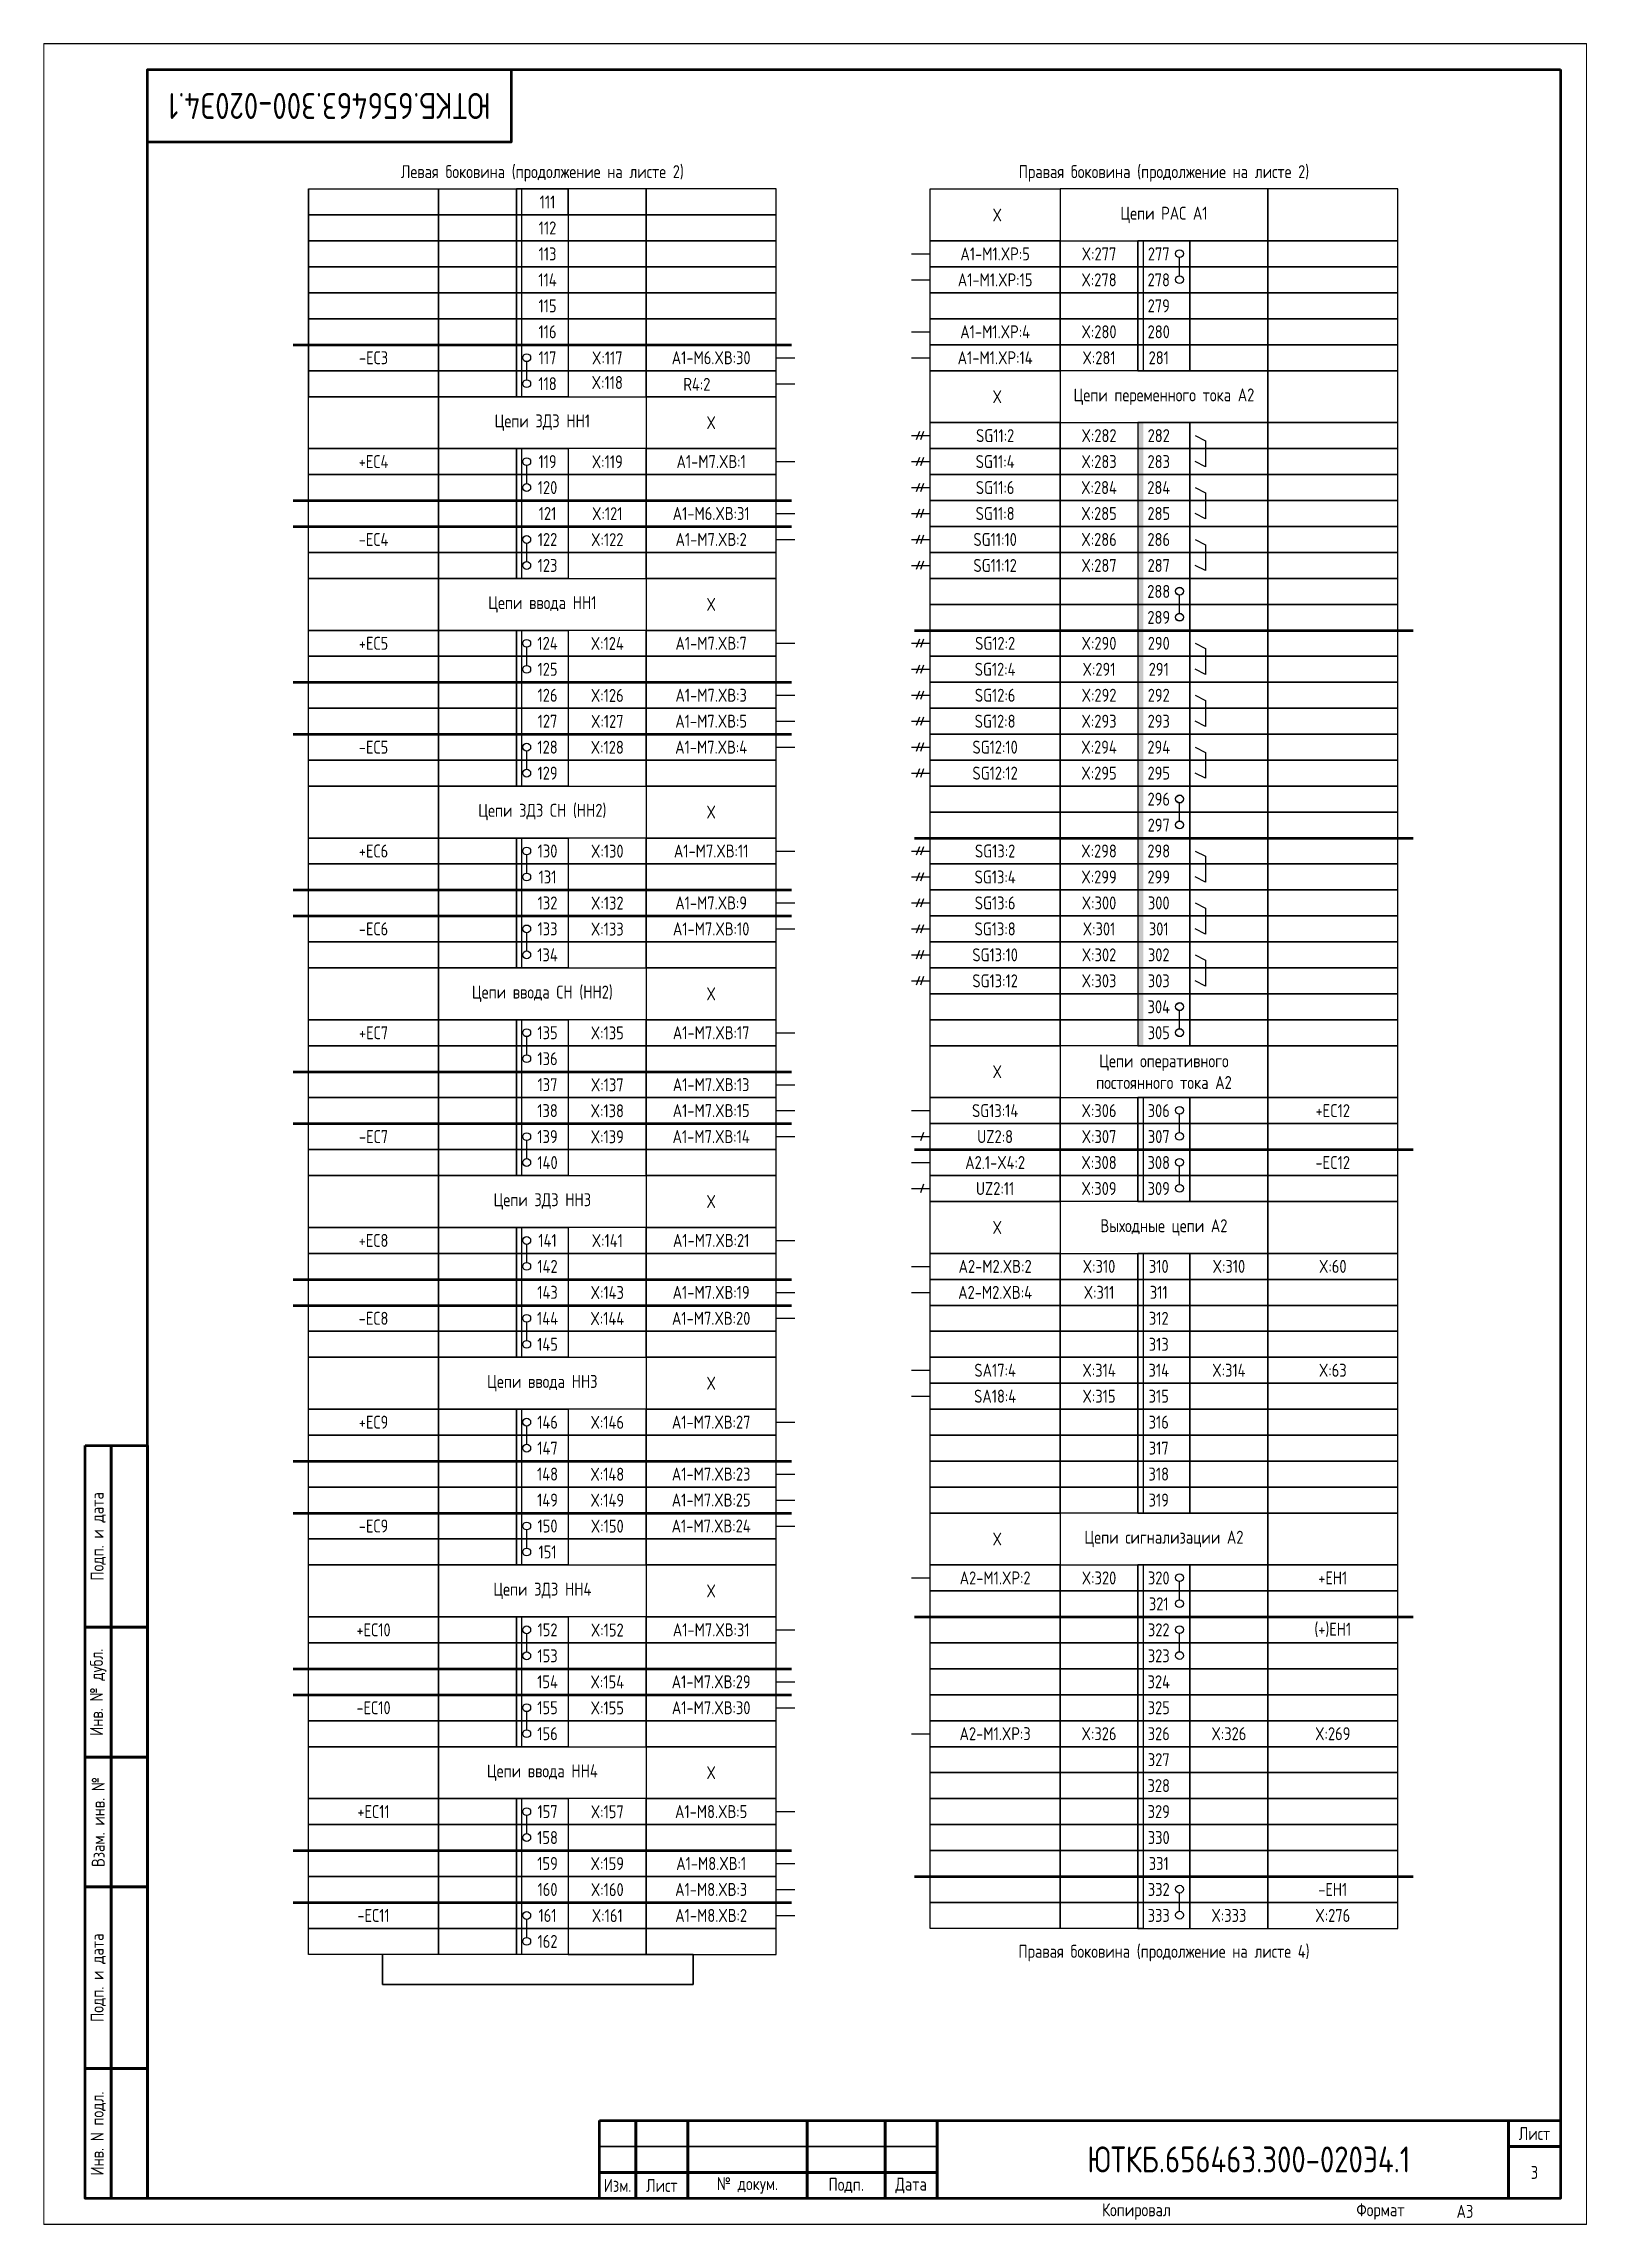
# Paper-space layout 'Э4.1_3' of a CAD drawing. Header units: millimetres, sheet in inches. Extents: x 323.4 to 340.1, y 96.7 to 120.3.
# The model-space entities are those that its viewports show. They can reach past a viewport. Long polylines and large blocks are cut down to what shows.
import ezdxf

# ---------------------------------------------------------------- set-up
doc = ezdxf.new("R2010")
doc.units = ezdxf.units.MM
doc.styles.add('Gost_type_A', font='GOST_A.TTF')

psp = doc.layouts.new('Э4.1_3')

msp = doc.modelspace()

# ---------------------------------------------------------------- texts
at = {"insert": (5269, 408), "char_height": 5, "width": 70, "attachment_point": 5, "rotation": 180, "style": 'Gost_type_A'}
msp.add_mtext('ЮТКБ.656463.300-020Э4.1', dxfattribs=at)
at = {"style": 'Gost_type_A'}
for s, insert, char_height, width, attachment_point in [('Левая боковина (продолжение на листе 2)', (5310, 395), 2.5, 90, 5), ('Правая боковина (продолжение на листе 2)', (5429.67, 395), 2.5, 90, 5), ('X', (5397.58, 387), 2.5, 25, 5), ('Цепи РАС А1', (5429.67, 387), 2.5, 40, 5), ('A1-М1.XP:5', (5397.17, 379.5), 2.5, 25, 5), ('A1-М1.XP:15', (5397.17, 374.5), 2.5, 25, 5), ('A1-М1.XP:4', (5397.17, 364.5), 2.5, 25, 5), ('-ЕС3', (5277.5, 359.5), 2.5, 25, 5), ('A1-М6.XВ:30', (5342.5, 359.5), 2.5, 25, 5), ('A1-М1.XP:14', (5397.17, 359.5), 2.5, 25, 5), ('R4:2', (5339.75, 354.38), 2.5, 25, 5), ('X', (5397.58, 352), 2.5, 25, 5), ('Цепи переменного тока А2', (5429.67, 352), 2.5, 40, 5), ('Цепи ЗДЗ НН1', (5310, 347), 2.5, 40, 5), ('X', (5342.5, 347), 2.5, 25, 5), ('SG11:2', (5397.17, 344.5), 2.5, 25, 5), ('+ЕС4', (5277.5, 339.5), 2.5, 25, 5), ('A1-М7.XВ:1', (5342.5, 339.5), 2.5, 25, 5), ('SG11:4', (5397.17, 339.5), 2.5, 25, 5), ('SG11:6', (5397.17, 334.5), 2.5, 25, 5), ('A1-М6.XВ:31', (5342.5, 329.5), 2.5, 25, 5), ('SG11:8', (5397.17, 329.5), 2.5, 25, 5), ('-ЕС4', (5277.5, 324.5), 2.5, 25, 5), ('A1-М7.XВ:2', (5342.5, 324.5), 2.5, 25, 5), ('SG11:10', (5397.17, 324.5), 2.5, 25, 5), ('SG11:12', (5397.17, 319.5), 2.5, 25, 5), ('Цепи ввода НН1', (5310, 312), 2.5, 40, 5), ('X', (5342.5, 312), 2.5, 25, 5), ('+ЕС5', (5277.5, 304.5), 2.5, 25, 5), ('A1-М7.XВ:7', (5342.5, 304.5), 2.5, 25, 5), ('SG12:2', (5397.17, 304.5), 2.5, 25, 5), ('SG12:4', (5397.17, 299.5), 2.5, 25, 5), ('A1-М7.XВ:3', (5342.5, 294.5), 2.5, 25, 5), ('SG12:6', (5397.17, 294.5), 2.5, 25, 5), ('A1-М7.XВ:5', (5342.5, 289.5), 2.5, 25, 5), ('SG12:8', (5397.17, 289.5), 2.5, 25, 5), ('-ЕС5', (5277.5, 284.5), 2.5, 25, 5), ('A1-М7.XВ:4', (5342.5, 284.5), 2.5, 25, 5), ('SG12:10', (5397.17, 284.5), 2.5, 25, 5), ('SG12:12', (5397.17, 279.5), 2.5, 25, 5), ('Цепи ЗДЗ СН (НН2)', (5310, 272), 2.5, 40, 5), ('X', (5342.5, 272), 2.5, 25, 5), ('+ЕС6', (5277.5, 264.5), 2.5, 25, 5), ('A1-М7.XВ:11', (5342.5, 264.5), 2.5, 25, 5), ('SG13:2', (5397.17, 264.5), 2.5, 25, 5), ('SG13:4', (5397.17, 259.5), 2.5, 25, 5), ('A1-М7.XВ:9', (5342.5, 254.5), 2.5, 25, 5), ('SG13:6', (5397.17, 254.5), 2.5, 25, 5), ('-ЕС6', (5277.5, 249.5), 2.5, 25, 5), ('A1-М7.XВ:10', (5342.5, 249.5), 2.5, 25, 5), ('SG13:8', (5397.17, 249.5), 2.5, 25, 5), ('SG13:10', (5397.17, 244.5), 2.5, 25, 5), ('SG13:12', (5397.17, 239.5), 2.5, 25, 5), ('Цепи ввода СН (НН2)', (5310, 237), 2.5, 40, 5), ('X', (5342.5, 237), 2.5, 25, 5), ('+ЕС7', (5277.5, 229.5), 2.5, 25, 5), ('A1-М7.XВ:17', (5342.5, 229.5), 2.5, 25, 5), ('X', (5397.58, 222), 2.5, 25, 5), ('Цепи оперативного постоянного тока А2', (5429.67, 222), 2.5, 40, 5), ('A1-М7.XВ:13', (5342.5, 219.5), 2.5, 25, 5), ('A1-М7.XВ:15', (5342.5, 214.5), 2.5, 25, 5), ('SG13:14', (5397.17, 214.5), 2.5, 25, 5), ('\\pxqc;+EC12', (5462.17, 214.5), 2.5, 25, 5), ('-ЕС7', (5277.5, 209.5), 2.5, 25, 5), ('A1-М7.XВ:14', (5342.5, 209.5), 2.5, 25, 5), ('UZ2:8', (5397.17, 209.5), 2.5, 25, 5), ('A2.1-X4:2', (5397.17, 204.5), 2.5, 25, 5), ('\\pxqc;-EC12', (5462.17, 204.5), 2.5, 25, 5), ('Цепи ЗДЗ НН3', (5310, 197), 2.5, 40, 5), ('X', (5342.5, 197), 2.5, 25, 5), ('UZ2:11', (5397.17, 199.5), 2.5, 25, 5), ('X', (5397.58, 192), 2.5, 25, 5), ('Выходные цепи А2', (5429.67, 192), 2.5, 40, 5), ('+ЕС8', (5277.5, 189.5), 2.5, 25, 5), ('A1-М7.XВ:21', (5342.5, 189.5), 2.5, 25, 5), ('A2-М2.XB:2', (5397.17, 184.5), 2.5, 25, 5), ('X:60', (5462.17, 184.5), 2.5, 25, 5), ('A1-М7.XВ:19', (5342.5, 179.5), 2.5, 25, 5), ('A2-М2.XB:4', (5397.17, 179.5), 2.5, 25, 5), ('-ЕС8', (5277.5, 174.5), 2.5, 25, 5), ('A1-М7.XВ:20', (5342.5, 174.5), 2.5, 25, 5), ('SA17:4', (5397.17, 164.5), 2.5, 25, 5), ('X:63', (5462.17, 164.5), 2.5, 25, 5), ('Цепи ввода НН3', (5310, 162), 2.5, 40, 5), ('X', (5342.5, 162), 2.5, 25, 5), ('SA18:4', (5397.17, 159.5), 2.5, 25, 5), ('+ЕС9', (5277.5, 154.5), 2.5, 25, 5), ('A1-М7.XВ:27', (5342.5, 154.5), 2.5, 25, 5), ('A1-М7.XВ:23', (5342.5, 144.5), 2.5, 25, 5), ('A1-М7.XВ:25', (5342.5, 139.5), 2.5, 25, 5), ('-ЕС9', (5277.5, 134.5), 2.5, 25, 5), ('A1-М7.XВ:24', (5342.5, 134.5), 2.5, 25, 5), ('X', (5397.58, 132), 2.5, 25, 5), ('Цепи сигнализации А2', (5429.67, 132), 2.5, 40, 5), ('Цепи ЗДЗ НН4', (5310, 122), 2.5, 40, 5), ('X', (5342.5, 122), 2.5, 25, 5), ('A2-М1.XР:2', (5397.17, 124.5), 2.5, 25, 5), ('\\pxqc;+EH1', (5462.17, 124.5), 2.5, 25, 5), ('+ЕС10', (5277.5, 114.5), 2.5, 25, 5), ('A1-М7.XВ:31', (5342.5, 114.5), 2.5, 25, 5), ('\\pxqc;(+)EH1', (5462.17, 114.5), 2.5, 25, 5), ('A1-М7.XВ:29', (5342.5, 104.5), 2.5, 25, 5), ('-ЕС10', (5277.5, 99.5), 2.5, 25, 5), ('A1-М7.XВ:30', (5342.5, 99.5), 2.5, 25, 5), ('A2-М1.XР:3', (5397.17, 94.5), 2.5, 25, 5), ('X:269', (5462.17, 94.5), 2.5, 25, 5), ('Цепи ввода НН4', (5310, 87), 2.5, 40, 5), ('X', (5342.5, 87), 2.5, 25, 5), ('+ЕС11', (5277.5, 79.5), 2.5, 25, 5), ('A1-М8.XВ:5', (5342.5, 79.5), 2.5, 25, 5), ('A1-М8.XВ:1', (5342.5, 69.5), 2.5, 25, 5), ('A1-М8.XВ:3', (5342.5, 64.5), 2.5, 25, 5), ('\\pxqc;-EH1', (5462.17, 64.5), 2.5, 25, 5), ('-ЕС11', (5277.5, 59.5), 2.5, 25, 5), ('A1-М8.XВ:2', (5342.5, 59.5), 2.5, 25, 5), ('X:276', (5462.17, 59.5), 2.5, 25, 5), ('\\pxt31;Правая боковина (продолжение на листе 4)', (5429.67, 52.25), 2.5, 90, 5), ('ЮТКБ.656463.300-020Э4.1', (5446, 12.5), 5, 120, 5), ('3', (5501, 10), 2.5, 10, 5), ('A3', (5486, 2.5), 2.5, 20, 4), ('A3', (5486, 2.5), 2.5, 20, 4)]:
    msp.add_mtext(s, dxfattribs=dict(at, insert=insert, char_height=char_height, width=width, attachment_point=attachment_point))
at = {"ltscale": 10, "char_height": 2.5, "attachment_point": 5, "style": 'Gost_type_A'}
for s, insert, width in [('111', (5311, 389.5), 8), ('112', (5311, 384.5), 8), ('113', (5311, 379.5), 8), ('X:277', (5417.17, 379.5), 15), ('277', (5428.67, 379.5), 8), ('114', (5311, 374.5), 8), ('X:278', (5417.17, 374.5), 15), ('278', (5428.67, 374.5), 8), ('115', (5311, 369.5), 8), ('279', (5428.67, 369.5), 8), ('116', (5311, 364.5), 8), ('X:280', (5417.17, 364.5), 15), ('280', (5428.67, 364.5), 8), ('117', (5311, 359.5), 8), ('X:117', (5322.5, 359.47), 15), ('X:281', (5417.17, 359.5), 15), ('281', (5428.67, 359.5), 8), ('118', (5311, 354.5), 8), ('X:118', (5322.5, 354.73), 15), ('X:282', (5417.17, 344.5), 15), ('282', (5428.67, 344.5), 8), ('119', (5311, 339.5), 8), ('X:119', (5322.5, 339.47), 15), ('X:283', (5417.17, 339.5), 15), ('283', (5428.67, 339.5), 8), ('120', (5311, 334.5), 8), ('X:284', (5417.17, 334.5), 15), ('284', (5428.67, 334.5), 8), ('121', (5311, 329.5), 8), ('X:121', (5322.5, 329.47), 15), ('X:285', (5417.17, 329.5), 15), ('285', (5428.67, 329.5), 8), ('122', (5311, 324.5), 8), ('X:122', (5322.5, 324.47), 15), ('X:286', (5417.17, 324.5), 15), ('286', (5428.67, 324.5), 8), ('123', (5311, 319.5), 8), ('X:287', (5417.17, 319.5), 15), ('287', (5428.67, 319.5), 8), ('288', (5428.67, 314.5), 8), ('289', (5428.67, 309.5), 8), ('124', (5311, 304.5), 8), ('X:124', (5322.5, 304.47), 15), ('X:290', (5417.17, 304.5), 15), ('290', (5428.67, 304.5), 8), ('125', (5311, 299.5), 8), ('X:291', (5417.17, 299.5), 15), ('291', (5428.67, 299.5), 8), ('126', (5311, 294.5), 8), ('X:126', (5322.5, 294.47), 15), ('X:292', (5417.17, 294.5), 15), ('292', (5428.67, 294.5), 8), ('127', (5311, 289.5), 8), ('X:127', (5322.5, 289.47), 15), ('X:293', (5417.17, 289.5), 15), ('293', (5428.67, 289.5), 8), ('128', (5311, 284.5), 8), ('X:128', (5322.5, 284.47), 15), ('X:294', (5417.17, 284.5), 15), ('294', (5428.67, 284.5), 8), ('129', (5311, 279.5), 8), ('X:295', (5417.17, 279.5), 15), ('295', (5428.67, 279.5), 8), ('296', (5428.67, 274.5), 8), ('297', (5428.67, 269.5), 8), ('130', (5311, 264.5), 8), ('X:130', (5322.5, 264.47), 15), ('X:298', (5417.17, 264.5), 15), ('298', (5428.67, 264.5), 8), ('131', (5311, 259.5), 8), ('X:299', (5417.17, 259.5), 15), ('299', (5428.67, 259.5), 8), ('132', (5311, 254.5), 8), ('X:132', (5322.5, 254.47), 15), ('X:300', (5417.17, 254.5), 15), ('300', (5428.67, 254.5), 8), ('133', (5311, 249.5), 8), ('X:133', (5322.5, 249.47), 15), ('X:301', (5417.17, 249.5), 15), ('301', (5428.67, 249.5), 8), ('134', (5311, 244.5), 8), ('X:302', (5417.17, 244.5), 15), ('302', (5428.67, 244.5), 8), ('X:303', (5417.17, 239.5), 15), ('303', (5428.67, 239.5), 8), ('304', (5428.67, 234.5), 8), ('135', (5311, 229.5), 8), ('X:135', (5322.5, 229.47), 15), ('305', (5428.67, 229.5), 8), ('136', (5311, 224.5), 8), ('137', (5311, 219.5), 8), ('X:137', (5322.5, 219.47), 15), ('138', (5311, 214.5), 8), ('X:138', (5322.5, 214.47), 15), ('X:306', (5417.17, 214.5), 15), ('306', (5428.67, 214.5), 8), ('139', (5311, 209.5), 8), ('X:139', (5322.5, 209.47), 15), ('X:307', (5417.17, 209.5), 15), ('307', (5428.67, 209.5), 8), ('140', (5311, 204.5), 8), ('X:308', (5417.17, 204.5), 15), ('308', (5428.67, 204.5), 8), ('X:309', (5417.17, 199.5), 15), ('309', (5428.67, 199.5), 8), ('141', (5311, 189.5), 8), ('X:141', (5322.5, 189.47), 15), ('142', (5311, 184.5), 8), ('X:310', (5417.17, 184.5), 15), ('310', (5428.67, 184.5), 8), ('X:310', (5442.17, 184.5), 15), ('143', (5311, 179.5), 8), ('X:143', (5322.5, 179.47), 15), ('X:311', (5417.17, 179.5), 15), ('311', (5428.67, 179.5), 8), ('144', (5311, 174.5), 8), ('X:144', (5322.5, 174.47), 15), ('312', (5428.67, 174.5), 8), ('145', (5311, 169.5), 8), ('313', (5428.67, 169.5), 8), ('X:314', (5417.17, 164.5), 15), ('314', (5428.67, 164.5), 8), ('X:314', (5442.17, 164.5), 15), ('X:315', (5417.17, 159.5), 15), ('315', (5428.67, 159.5), 8), ('146', (5311, 154.5), 8), ('X:146', (5322.5, 154.47), 15), ('316', (5428.67, 154.5), 8), ('147', (5311, 149.5), 8), ('317', (5428.67, 149.5), 8), ('148', (5311, 144.5), 8), ('X:148', (5322.5, 144.47), 15), ('318', (5428.67, 144.5), 8), ('149', (5311, 139.5), 8), ('X:149', (5322.5, 139.47), 15), ('319', (5428.67, 139.5), 8), ('150', (5311, 134.5), 8), ('X:150', (5322.5, 134.47), 15), ('151', (5311, 129.5), 8), ('X:320', (5417.17, 124.5), 15), ('320', (5428.67, 124.5), 8), ('321', (5428.67, 119.5), 8), ('152', (5311, 114.5), 8), ('X:152', (5322.5, 114.47), 15), ('322', (5428.67, 114.5), 8), ('153', (5311, 109.5), 8), ('323', (5428.67, 109.5), 8), ('154', (5311, 104.5), 8), ('X:154', (5322.5, 104.47), 15), ('324', (5428.67, 104.5), 8), ('155', (5311, 99.5), 8), ('X:155', (5322.5, 99.47), 15), ('325', (5428.67, 99.5), 8), ('156', (5311, 94.5), 8), ('X:326', (5417.17, 94.5), 15), ('326', (5428.67, 94.5), 8), ('X:326', (5442.17, 94.5), 15), ('327', (5428.67, 89.5), 8), ('328', (5428.67, 84.5), 8), ('157', (5311, 79.5), 8), ('X:157', (5322.5, 79.47), 15), ('329', (5428.67, 79.5), 8), ('158', (5311, 74.5), 8), ('330', (5428.67, 74.5), 8), ('159', (5311, 69.5), 8), ('X:159', (5322.5, 69.47), 15), ('331', (5428.67, 69.5), 8), ('160', (5311, 64.5), 8), ('X:160', (5322.5, 64.47), 15), ('332', (5428.67, 64.5), 8), ('161', (5311, 59.5), 8), ('X:161', (5322.5, 59.47), 15), ('333', (5428.67, 59.5), 8), ('X:333', (5442.17, 59.5), 15), ('162', (5311, 54.5), 8)]:
    msp.add_mtext(s, dxfattribs=dict(at, insert=insert, width=width))

# ---------------------------------------------------------------- blocks, each defined once
blk = doc.blocks.new('Штамп левый нижний')
at = {"lineweight": 50}
for points in [[(-12, 145), (-7, 145), (-7, 110), (-12, 110)], [(-7, 145), (0, 145), (0, 110), (-7, 110)], [(-12, 110), (-7, 110), (-7, 85), (-12, 85)], [(-7, 110), (0, 110), (0, 85), (-7, 85)], [(-12, 85), (-7, 85), (-7, 60), (-12, 60)], [(-7, 85), (0, 85), (0, 60), (-7, 60)], [(-12, 60), (-7, 60), (-7, 25), (-12, 25)], [(-7, 60), (0, 60), (0, 25), (-7, 25)], [(-12, 25), (-7, 25), (-7, 0), (-12, 0)], [(-7, 25), (0, 25), (0, 0), (-7, 0)]]:
    blk.add_lwpolyline(points, close=True, dxfattribs=at)
at = {"char_height": 2.5, "attachment_point": 5, "rotation": 90, "style": 'Gost_type_A'}
for s, insert, width in [('Подп. и дата', (-9.5, 127.5), 35), ('Инв. № дубл.', (-9.5, 97.5), 25), ('Взам. инв. №', (-9.5, 72.5), 25), ('Подп. и дата', (-9.5, 42.5), 35), ('Инв. N подл.', (-9.5, 12.5), 25)]:
    blk.add_mtext(s, dxfattribs=dict(at, insert=insert, width=width))
blk = doc.blocks.new('Штамп угловой верхний')
at = {"lineweight": 50}
blk.add_lwpolyline([(0, 0), (70, 0), (70, -14), (0, -14)], close=True, dxfattribs=at)
blk = doc.blocks.new('Штамп малый нижний')
at = {"lineweight": 50}
for points in [[(-185, 15), (-178, 15), (-178, 5), (-185, 5)], [(-178, 15), (-168, 15), (-168, 5), (-178, 5)], [(-168, 15), (-145, 15), (-145, 5), (-168, 5)], [(-145, 15), (-130, 15), (-130, 5), (-145, 5)], [(-130, 15), (-120, 15), (-120, 5), (-130, 5)], [(-120, 15), (-10, 15), (-10, 0), (-120, 0)], [(-10, 15), (0, 15), (0, 10), (-10, 10)], [(-10, 10), (0, 10), (0, 0), (-10, 0)], [(-185, 5), (-178, 5), (-178, 0), (-185, 0)], [(-178, 5), (-168, 5), (-168, 0), (-178, 0)], [(-168, 5), (-145, 5), (-145, 0), (-168, 0)], [(-145, 5), (-130, 5), (-130, 0), (-145, 0)], [(-130, 5), (-120, 5), (-120, 0), (-130, 0)]]:
    blk.add_lwpolyline(points, close=True, dxfattribs=at)
for points in [[(-185, 15), (-178, 15), (-178, 10), (-185, 10)], [(-178, 15), (-168, 15), (-168, 10), (-178, 10)], [(-168, 15), (-145, 15), (-145, 10), (-168, 10)], [(-145, 15), (-130, 15), (-130, 10), (-145, 10)], [(-130, 15), (-120, 15), (-120, 10), (-130, 10)], [(-185, 10), (-178, 10), (-178, 5), (-185, 5)], [(-178, 10), (-168, 10), (-168, 5), (-178, 5)], [(-168, 10), (-145, 10), (-145, 5), (-168, 5)], [(-145, 10), (-130, 10), (-130, 5), (-145, 5)], [(-130, 10), (-120, 10), (-120, 5), (-130, 5)]]:
    blk.add_lwpolyline(points, close=True)
at = {"char_height": 2.5, "style": 'Gost_type_A'}
for s, insert, width, attachment_point in [('Лист', (-5, 12.5), 10, 5), ('Изм.', (-181.5, 2.5), 7, 5), ('Лист', (-173, 2.5), 10, 5), ('№ докум.', (-156.5, 2.5), 23, 5), ('Подп.', (-137.5, 2.5), 15, 5), ('Дата', (-125, 2.5), 10, 5), ('Копировал', (-75, -2.53), 13.1202, 6), ('Формат', (-30, -2.53), 13.1202, 6)]:
    blk.add_mtext(s, dxfattribs=dict(at, insert=insert, width=width, attachment_point=attachment_point))

# ---------------------------------------------------------------- hatches: boundary and pattern name
h = msp.add_hatch(color=7)
h.dxf.hatch_style = 1
h.paths.add_polyline_path([(5425.67, 347), (5424.67, 347), (5424.67, 307), (5425.67, 307)])
h = msp.add_hatch(color=7)
h.dxf.hatch_style = 1
h.paths.add_polyline_path([(5425.67, 307), (5424.67, 307), (5424.67, 227), (5425.67, 227)])

# ---------------------------------------------------------------- linework, layer by layer
at = {"color": 5}
msp.add_line((5265, 392), (5265, 352), dxfattribs=at)
for p, q in [((5306, 392), (5306, 352)), ((5381.04, 379.5), (5384.67, 379.5)), ((5381.04, 374.5), (5384.67, 374.5)), ((5381.04, 364.5), (5384.67, 364.5)), ((5355, 359.5), (5358.62, 359.5)), ((5381.04, 359.5), (5384.67, 359.5)), ((5355, 354.5), (5358.62, 354.5)), ((5381.04, 344.5), (5384.67, 344.5)), ((5382.58, 345.31), (5382, 343.69)), ((5383.37, 345.31), (5382.79, 343.69)), ((5382.58, 340.31), (5382, 338.69)), ((5383.37, 340.31), (5382.79, 338.69)), ((5355, 339.5), (5358.62, 339.5)), ((5381.04, 339.5), (5384.67, 339.5)), ((5381.04, 334.5), (5384.67, 334.5)), ((5382.58, 335.31), (5382, 333.69)), ((5383.37, 335.31), (5382.79, 333.69)), ((5355, 329.5), (5358.62, 329.5)), ((5381.04, 329.5), (5384.67, 329.5)), ((5382.58, 330.31), (5382, 328.69)), ((5383.37, 330.31), (5382.79, 328.69)), ((5355, 324.5), (5358.62, 324.5)), ((5381.04, 324.5), (5384.67, 324.5)), ((5382.58, 325.31), (5382, 323.69)), ((5383.37, 325.31), (5382.79, 323.69)), ((5381.04, 319.5), (5384.67, 319.5)), ((5382.58, 320.31), (5382, 318.69)), ((5383.37, 320.31), (5382.79, 318.69)), ((5355, 304.5), (5358.62, 304.5)), ((5381.04, 304.5), (5384.67, 304.5)), ((5382.58, 305.31), (5382, 303.69)), ((5383.37, 305.31), (5382.79, 303.69)), ((5381.04, 299.5), (5384.67, 299.5)), ((5382.58, 300.31), (5382, 298.69)), ((5383.37, 300.31), (5382.79, 298.69)), ((5355, 294.5), (5358.62, 294.5)), ((5381.04, 294.5), (5384.67, 294.5)), ((5382.58, 295.31), (5382, 293.69)), ((5383.37, 295.31), (5382.79, 293.69)), ((5382.58, 290.31), (5382, 288.69)), ((5383.37, 290.31), (5382.79, 288.69)), ((5355, 289.5), (5358.62, 289.5)), ((5381.04, 289.5), (5384.67, 289.5)), ((5355, 284.5), (5358.62, 284.5)), ((5381.04, 284.5), (5384.67, 284.5)), ((5382.58, 285.31), (5382, 283.69)), ((5383.37, 285.31), (5382.79, 283.69)), ((5381.04, 279.5), (5384.67, 279.5)), ((5382.58, 280.31), (5382, 278.69)), ((5383.37, 280.31), (5382.79, 278.69)), ((5382.58, 265.31), (5382, 263.69)), ((5383.37, 265.31), (5382.79, 263.69)), ((5355, 264.5), (5358.62, 264.5)), ((5381.04, 264.5), (5384.67, 264.5)), ((5381.04, 259.5), (5384.67, 259.5)), ((5382.58, 260.31), (5382, 258.69)), ((5383.37, 260.31), (5382.79, 258.69)), ((5355, 254.5), (5358.62, 254.5)), ((5381.04, 254.5), (5384.67, 254.5)), ((5382.58, 255.31), (5382, 253.69)), ((5383.37, 255.31), (5382.79, 253.69)), ((5355, 249.5), (5358.62, 249.5)), ((5381.04, 249.5), (5384.67, 249.5)), ((5382.58, 250.31), (5382, 248.69)), ((5383.37, 250.31), (5382.79, 248.69)), ((5381.04, 244.5), (5384.67, 244.5)), ((5382.58, 245.31), (5382, 243.69)), ((5383.37, 245.31), (5382.79, 243.69)), ((5381.04, 239.5), (5384.67, 239.5)), ((5382.58, 240.31), (5382, 238.69)), ((5383.37, 240.31), (5382.79, 238.69)), ((5355, 229.5), (5358.62, 229.5)), ((5355, 219.5), (5358.62, 219.5)), ((5355, 214.5), (5358.62, 214.5)), ((5381.04, 214.5), (5384.67, 214.5)), ((5383.37, 210.31), (5382.79, 208.69)), ((5355, 209.5), (5358.62, 209.5)), ((5381.04, 209.5), (5384.67, 209.5)), ((5381.04, 204.5), (5384.67, 204.5)), ((5381.04, 199.5), (5384.67, 199.5)), ((5383.37, 200.31), (5382.79, 198.69)), ((5355, 189.5), (5358.62, 189.5)), ((5381.04, 184.5), (5384.67, 184.5)), ((5355, 179.5), (5358.62, 179.5)), ((5381.04, 179.5), (5384.67, 179.5)), ((5355, 174.5), (5358.62, 174.5)), ((5381.04, 164.5), (5384.67, 164.5)), ((5381.04, 159.5), (5384.67, 159.5)), ((5355, 154.5), (5358.62, 154.5)), ((5355, 144.5), (5358.62, 144.5)), ((5355, 139.5), (5358.62, 139.5)), ((5355, 134.5), (5358.62, 134.5)), ((5381.04, 124.5), (5384.67, 124.5)), ((5355, 114.5), (5358.62, 114.5)), ((5355, 104.5), (5358.62, 104.5)), ((5355, 99.5), (5358.62, 99.5)), ((5381.04, 94.5), (5384.67, 94.5)), ((5355, 79.5), (5358.62, 79.5)), ((5355, 69.5), (5358.62, 69.5)), ((5355, 64.5), (5358.62, 64.5)), ((5355, 59.5), (5358.62, 59.5))]:
    msp.add_line(p, q)
at = {"lineweight": -2}
for p, q in [((5432.67, 375.25), (5432.67, 378.75)), ((5432.67, 310.25), (5432.67, 313.75)), ((5432.67, 310.25), (5432.67, 313.75)), ((5432.67, 270.25), (5432.67, 273.75)), ((5432.67, 270.25), (5432.67, 273.75)), ((5432.67, 230.25), (5432.67, 233.75)), ((5432.67, 230.25), (5432.67, 233.75)), ((5432.67, 210.25), (5432.67, 213.75)), ((5432.67, 200.25), (5432.67, 203.75)), ((5432.67, 120.25), (5432.67, 123.75)), ((5432.67, 110.25), (5432.67, 113.75)), ((5432.67, 60.25), (5432.67, 63.75))]:
    msp.add_line(p, q, dxfattribs=at)
at = {"lineweight": 50}
for p, q in [((5262, 362), (5358, 362)), ((5262, 332), (5358, 332)), ((5262, 327), (5358, 327)), ((5381.67, 307), (5477.67, 307)), ((5262, 297), (5358, 297)), ((5262, 287), (5358, 287)), ((5381.67, 267), (5477.67, 267)), ((5262, 257), (5358, 257)), ((5262, 252), (5358, 252)), ((5262, 222), (5358, 222)), ((5262, 212), (5358, 212)), ((5381.67, 207), (5477.67, 207)), ((5262, 182), (5358, 182)), ((5262, 177), (5358, 177)), ((5262, 147), (5358, 147)), ((5262, 137), (5358, 137)), ((5381.67, 117), (5477.67, 117)), ((5262, 107), (5358, 107)), ((5262, 102), (5358, 102)), ((5262, 72), (5358, 72)), ((5381.67, 67), (5477.67, 67)), ((5262, 62), (5358, 62))]:
    msp.add_line(p, q, dxfattribs=at)
at = {"color": 7, "lineweight": -2}
for p, q in [((5307, 355.25), (5307, 358.75)), ((5307, 335.25), (5307, 338.75)), ((5307, 320.25), (5307, 323.75)), ((5307, 300.25), (5307, 303.75)), ((5307, 280.25), (5307, 283.75)), ((5307, 260.25), (5307, 263.75)), ((5307, 245.25), (5307, 248.75)), ((5307, 225.25), (5307, 228.75)), ((5307, 205.25), (5307, 208.75)), ((5307, 185.25), (5307, 188.75)), ((5307, 170.25), (5307, 173.75)), ((5307, 150.25), (5307, 153.75)), ((5307, 130.25), (5307, 133.75)), ((5307, 110.25), (5307, 113.75)), ((5307, 95.25), (5307, 98.75)), ((5307, 75.25), (5307, 78.75)), ((5307, 55.25), (5307, 58.75))]:
    msp.add_line(p, q, dxfattribs=at)
for points in [[(5214, 420), (5214, 0), (4917, 0), (4917, 420)], [(5511, 420), (5511, 0), (5214, 0), (5214, 420)], [(5808, 420), (5808, 0), (5511, 0), (5511, 420)], [(5265, 392), (5290, 392), (5290, 387), (5265, 387)], [(5265, 392), (5290, 392), (5290, 387), (5265, 387)], [(5290, 392), (5305, 392), (5305, 387), (5290, 387)], [(5315, 392), (5305, 392), (5305, 387), (5315, 387)], [(5305, 392), (5315, 392), (5315, 387), (5305, 387)], [(5330, 392), (5315, 392), (5315, 387), (5330, 387)], [(5330, 392), (5315, 392), (5315, 387), (5330, 387)], [(5355, 392), (5330, 392), (5330, 387), (5355, 387)], [(5355, 392), (5330, 392), (5330, 387), (5355, 387)], [(5384.67, 392), (5409.67, 392), (5409.67, 382), (5384.67, 382)], [(5449.67, 392), (5409.67, 392), (5409.67, 382), (5449.67, 382)], [(5474.67, 392), (5449.67, 392), (5449.67, 382), (5474.67, 382)], [(5265, 387), (5290, 387), (5290, 382), (5265, 382)], [(5290, 387), (5305, 387), (5305, 382), (5290, 382)], [(5305, 387), (5315, 387), (5315, 382), (5305, 382)], [(5330, 387), (5315, 387), (5315, 382), (5330, 382)], [(5355, 387), (5330, 387), (5330, 382), (5355, 382)], [(5265, 382), (5290, 382), (5290, 377), (5265, 377)], [(5290, 382), (5305, 382), (5305, 377), (5290, 377)], [(5305, 382), (5315, 382), (5315, 377), (5305, 377)], [(5330, 382), (5315, 382), (5315, 377), (5330, 377)], [(5355, 382), (5330, 382), (5330, 377), (5355, 377)], [(5384.67, 382), (5409.67, 382), (5409.67, 377), (5384.67, 377)], [(5409.67, 382), (5424.67, 382), (5424.67, 377), (5409.67, 377)], [(5434.67, 382), (5424.67, 382), (5424.67, 377), (5434.67, 377)], [(5424.67, 382), (5425.67, 382), (5425.67, 357), (5424.67, 357)], [(5449.67, 382), (5434.67, 382), (5434.67, 377), (5449.67, 377)], [(5474.67, 382), (5449.67, 382), (5449.67, 377), (5474.67, 377)], [(5265, 377), (5290, 377), (5290, 372), (5265, 372)], [(5290, 377), (5305, 377), (5305, 372), (5290, 372)], [(5305, 377), (5315, 377), (5315, 372), (5305, 372)], [(5330, 377), (5315, 377), (5315, 372), (5330, 372)], [(5355, 377), (5330, 377), (5330, 372), (5355, 372)], [(5384.67, 377), (5409.67, 377), (5409.67, 372), (5384.67, 372)], [(5409.67, 377), (5424.67, 377), (5424.67, 372), (5409.67, 372)], [(5434.67, 377), (5424.67, 377), (5424.67, 372), (5434.67, 372)], [(5449.67, 377), (5434.67, 377), (5434.67, 372), (5449.67, 372)], [(5474.67, 377), (5449.67, 377), (5449.67, 372), (5474.67, 372)], [(5265, 372), (5290, 372), (5290, 367), (5265, 367)], [(5290, 372), (5305, 372), (5305, 367), (5290, 367)], [(5305, 372), (5315, 372), (5315, 367), (5305, 367)], [(5330, 372), (5315, 372), (5315, 367), (5330, 367)], [(5355, 372), (5330, 372), (5330, 367), (5355, 367)], [(5384.67, 372), (5409.67, 372), (5409.67, 367), (5384.67, 367)], [(5384.67, 372), (5409.67, 372), (5409.67, 367), (5384.67, 367)], [(5409.67, 372), (5424.67, 372), (5424.67, 367), (5409.67, 367)], [(5409.67, 372), (5424.67, 372), (5424.67, 367), (5409.67, 367)], [(5434.67, 372), (5424.67, 372), (5424.67, 367), (5434.67, 367)], [(5434.67, 372), (5424.67, 372), (5424.67, 367), (5434.67, 367)], [(5449.67, 372), (5434.67, 372), (5434.67, 367), (5449.67, 367)], [(5449.67, 372), (5434.67, 372), (5434.67, 367), (5449.67, 367)], [(5474.67, 372), (5449.67, 372), (5449.67, 367), (5474.67, 367)], [(5474.67, 372), (5449.67, 372), (5449.67, 367), (5474.67, 367)], [(5265, 367), (5290, 367), (5290, 362), (5265, 362)], [(5290, 367), (5305, 367), (5305, 362), (5290, 362)], [(5305, 367), (5315, 367), (5315, 362), (5305, 362)], [(5330, 367), (5315, 367), (5315, 362), (5330, 362)], [(5355, 367), (5330, 367), (5330, 362), (5355, 362)], [(5384.67, 367), (5409.67, 367), (5409.67, 362), (5384.67, 362)], [(5384.67, 367), (5409.67, 367), (5409.67, 362), (5384.67, 362)], [(5409.67, 367), (5424.67, 367), (5424.67, 362), (5409.67, 362)], [(5409.67, 367), (5424.67, 367), (5424.67, 362), (5409.67, 362)], [(5434.67, 367), (5424.67, 367), (5424.67, 362), (5434.67, 362)], [(5434.67, 367), (5424.67, 367), (5424.67, 362), (5434.67, 362)], [(5449.67, 367), (5434.67, 367), (5434.67, 362), (5449.67, 362)], [(5449.67, 367), (5434.67, 367), (5434.67, 362), (5449.67, 362)], [(5474.67, 367), (5449.67, 367), (5449.67, 362), (5474.67, 362)], [(5474.67, 367), (5449.67, 367), (5449.67, 362), (5474.67, 362)], [(5265, 362), (5290, 362), (5290, 357), (5265, 357)], [(5290, 362), (5305, 362), (5305, 357), (5290, 357)], [(5305, 362), (5315, 362), (5315, 357), (5305, 357)], [(5330, 362), (5315, 362), (5315, 357), (5330, 357)], [(5355, 362), (5330, 362), (5330, 357), (5355, 357)], [(5384.67, 362), (5409.67, 362), (5409.67, 357), (5384.67, 357)], [(5409.67, 362), (5424.67, 362), (5424.67, 357), (5409.67, 357)], [(5434.67, 362), (5424.67, 362), (5424.67, 357), (5434.67, 357)], [(5449.67, 362), (5434.67, 362), (5434.67, 357), (5449.67, 357)], [(5474.67, 362), (5449.67, 362), (5449.67, 357), (5474.67, 357)], [(5265, 357), (5290, 357), (5290, 352), (5265, 352)], [(5290, 357), (5305, 357), (5305, 352), (5290, 352)], [(5305, 357), (5315, 357), (5315, 352), (5305, 352)], [(5330, 357), (5315, 357), (5315, 352), (5330, 352)], [(5355, 357), (5330, 357), (5330, 352), (5355, 352)], [(5384.67, 357), (5409.67, 357), (5409.67, 347), (5384.67, 347)], [(5449.67, 357), (5409.67, 357), (5409.67, 347), (5449.67, 347)], [(5474.67, 357), (5449.67, 357), (5449.67, 347), (5474.67, 347)], [(5265, 352), (5290, 352), (5290, 342), (5265, 342)], [(5265, 352), (5290, 352), (5290, 342), (5265, 342)], [(5290, 352), (5330, 352), (5330, 342), (5290, 342)], [(5355, 352), (5330, 352), (5330, 342), (5355, 342)], [(5384.67, 347), (5409.67, 347), (5409.67, 342), (5384.67, 342)], [(5409.67, 347), (5424.67, 347), (5424.67, 342), (5409.67, 342)], [(5434.67, 347), (5424.67, 347), (5424.67, 342), (5434.67, 342)], [(5449.67, 347), (5434.67, 347), (5434.67, 342), (5449.67, 342)], [(5474.67, 347), (5449.67, 347), (5449.67, 342), (5474.67, 342)], [(5265, 342), (5290, 342), (5290, 337), (5265, 337)], [(5290, 342), (5305, 342), (5305, 337), (5290, 337)], [(5305, 342), (5315, 342), (5315, 337), (5305, 337)], [(5305, 342), (5306, 342), (5306, 317), (5305, 317)], [(5330, 342), (5315, 342), (5315, 337), (5330, 337)], [(5355, 342), (5330, 342), (5330, 337), (5355, 337)], [(5384.67, 342), (5409.67, 342), (5409.67, 337), (5384.67, 337)], [(5409.67, 342), (5424.67, 342), (5424.67, 337), (5409.67, 337)], [(5434.67, 342), (5424.67, 342), (5424.67, 337), (5434.67, 337)], [(5449.67, 342), (5434.67, 342), (5434.67, 337), (5449.67, 337)], [(5474.67, 342), (5449.67, 342), (5449.67, 337), (5474.67, 337)], [(5265, 337), (5290, 337), (5290, 332), (5265, 332)], [(5290, 337), (5305, 337), (5305, 332), (5290, 332)], [(5305, 337), (5315, 337), (5315, 332), (5305, 332)], [(5330, 337), (5315, 337), (5315, 332), (5330, 332)], [(5355, 337), (5330, 337), (5330, 332), (5355, 332)], [(5384.67, 337), (5409.67, 337), (5409.67, 332), (5384.67, 332)], [(5409.67, 337), (5424.67, 337), (5424.67, 332), (5409.67, 332)], [(5434.67, 337), (5424.67, 337), (5424.67, 332), (5434.67, 332)], [(5449.67, 337), (5434.67, 337), (5434.67, 332), (5449.67, 332)], [(5474.67, 337), (5449.67, 337), (5449.67, 332), (5474.67, 332)], [(5265, 332), (5290, 332), (5290, 327), (5265, 327)], [(5290, 332), (5305, 332), (5305, 327), (5290, 327)], [(5305, 332), (5315, 332), (5315, 327), (5305, 327)], [(5330, 332), (5315, 332), (5315, 327), (5330, 327)], [(5355, 332), (5330, 332), (5330, 327), (5355, 327)], [(5384.67, 332), (5409.67, 332), (5409.67, 327), (5384.67, 327)], [(5409.67, 332), (5424.67, 332), (5424.67, 327), (5409.67, 327)], [(5434.67, 332), (5424.67, 332), (5424.67, 327), (5434.67, 327)], [(5449.67, 332), (5434.67, 332), (5434.67, 327), (5449.67, 327)], [(5474.67, 332), (5449.67, 332), (5449.67, 327), (5474.67, 327)], [(5265, 327), (5290, 327), (5290, 322), (5265, 322)], [(5290, 327), (5305, 327), (5305, 322), (5290, 322)], [(5305, 327), (5315, 327), (5315, 322), (5305, 322)], [(5330, 327), (5315, 327), (5315, 322), (5330, 322)], [(5355, 327), (5330, 327), (5330, 322), (5355, 322)], [(5384.67, 327), (5409.67, 327), (5409.67, 322), (5384.67, 322)], [(5409.67, 327), (5424.67, 327), (5424.67, 322), (5409.67, 322)], [(5434.67, 327), (5424.67, 327), (5424.67, 322), (5434.67, 322)], [(5449.67, 327), (5434.67, 327), (5434.67, 322), (5449.67, 322)], [(5474.67, 327), (5449.67, 327), (5449.67, 322), (5474.67, 322)], [(5265, 322), (5290, 322), (5290, 317), (5265, 317)], [(5290, 322), (5305, 322), (5305, 317), (5290, 317)], [(5305, 322), (5315, 322), (5315, 317), (5305, 317)], [(5330, 322), (5315, 322), (5315, 317), (5330, 317)], [(5355, 322), (5330, 322), (5330, 317), (5355, 317)], [(5384.67, 322), (5409.67, 322), (5409.67, 317), (5384.67, 317)], [(5384.67, 322), (5409.67, 322), (5409.67, 317), (5384.67, 317)], [(5409.67, 322), (5424.67, 322), (5424.67, 317), (5409.67, 317)], [(5409.67, 322), (5424.67, 322), (5424.67, 317), (5409.67, 317)], [(5434.67, 322), (5424.67, 322), (5424.67, 317), (5434.67, 317)], [(5434.67, 322), (5424.67, 322), (5424.67, 317), (5434.67, 317)], [(5449.67, 322), (5434.67, 322), (5434.67, 317), (5449.67, 317)], [(5449.67, 322), (5434.67, 322), (5434.67, 317), (5449.67, 317)], [(5474.67, 322), (5449.67, 322), (5449.67, 317), (5474.67, 317)], [(5474.67, 322), (5449.67, 322), (5449.67, 317), (5474.67, 317)], [(5265, 317), (5290, 317), (5290, 307), (5265, 307)], [(5290, 317), (5330, 317), (5330, 307), (5290, 307)], [(5355, 317), (5330, 317), (5330, 307), (5355, 307)], [(5384.67, 317), (5409.67, 317), (5409.67, 312), (5384.67, 312)], [(5384.67, 317), (5409.67, 317), (5409.67, 312), (5384.67, 312)], [(5409.67, 317), (5424.67, 317), (5424.67, 312), (5409.67, 312)], [(5409.67, 317), (5424.67, 317), (5424.67, 312), (5409.67, 312)], [(5434.67, 317), (5424.67, 317), (5424.67, 312), (5434.67, 312)], [(5434.67, 317), (5424.67, 317), (5424.67, 312), (5434.67, 312)], [(5449.67, 317), (5434.67, 317), (5434.67, 312), (5449.67, 312)], [(5449.67, 317), (5434.67, 317), (5434.67, 312), (5449.67, 312)], [(5474.67, 317), (5449.67, 317), (5449.67, 312), (5474.67, 312)], [(5474.67, 317), (5449.67, 317), (5449.67, 312), (5474.67, 312)], [(5384.67, 312), (5409.67, 312), (5409.67, 307), (5384.67, 307)], [(5384.67, 312), (5409.67, 312), (5409.67, 307), (5384.67, 307)], [(5409.67, 312), (5424.67, 312), (5424.67, 307), (5409.67, 307)], [(5409.67, 312), (5424.67, 312), (5424.67, 307), (5409.67, 307)], [(5434.67, 312), (5424.67, 312), (5424.67, 307), (5434.67, 307)], [(5434.67, 312), (5424.67, 312), (5424.67, 307), (5434.67, 307)], [(5449.67, 312), (5434.67, 312), (5434.67, 307), (5449.67, 307)], [(5449.67, 312), (5434.67, 312), (5434.67, 307), (5449.67, 307)], [(5474.67, 312), (5449.67, 312), (5449.67, 307), (5474.67, 307)], [(5474.67, 312), (5449.67, 312), (5449.67, 307), (5474.67, 307)], [(5265, 307), (5290, 307), (5290, 302), (5265, 302)], [(5290, 307), (5305, 307), (5305, 302), (5290, 302)], [(5305, 307), (5315, 307), (5315, 302), (5305, 302)], [(5305, 307), (5306, 307), (5306, 277), (5305, 277)], [(5330, 307), (5315, 307), (5315, 302), (5330, 302)], [(5355, 307), (5330, 307), (5330, 302), (5355, 302)], [(5384.67, 307), (5409.67, 307), (5409.67, 302), (5384.67, 302)], [(5384.67, 307), (5409.67, 307), (5409.67, 302), (5384.67, 302)], [(5384.67, 307), (5409.67, 307), (5409.67, 302), (5384.67, 302)], [(5409.67, 307), (5424.67, 307), (5424.67, 302), (5409.67, 302)], [(5409.67, 307), (5424.67, 307), (5424.67, 302), (5409.67, 302)], [(5409.67, 307), (5424.67, 307), (5424.67, 302), (5409.67, 302)], [(5434.67, 307), (5424.67, 307), (5424.67, 302), (5434.67, 302)], [(5434.67, 307), (5424.67, 307), (5424.67, 302), (5434.67, 302)], [(5434.67, 307), (5424.67, 307), (5424.67, 302), (5434.67, 302)], [(5449.67, 307), (5434.67, 307), (5434.67, 302), (5449.67, 302)], [(5449.67, 307), (5434.67, 307), (5434.67, 302), (5449.67, 302)], [(5449.67, 307), (5434.67, 307), (5434.67, 302), (5449.67, 302)], [(5474.67, 307), (5449.67, 307), (5449.67, 302), (5474.67, 302)], [(5474.67, 307), (5449.67, 307), (5449.67, 302), (5474.67, 302)], [(5474.67, 307), (5449.67, 307), (5449.67, 302), (5474.67, 302)], [(5265, 302), (5290, 302), (5290, 297), (5265, 297)], [(5290, 302), (5305, 302), (5305, 297), (5290, 297)], [(5305, 302), (5315, 302), (5315, 297), (5305, 297)], [(5330, 302), (5315, 302), (5315, 297), (5330, 297)], [(5355, 302), (5330, 302), (5330, 297), (5355, 297)], [(5384.67, 302), (5409.67, 302), (5409.67, 297), (5384.67, 297)], [(5409.67, 302), (5424.67, 302), (5424.67, 297), (5409.67, 297)], [(5434.67, 302), (5424.67, 302), (5424.67, 297), (5434.67, 297)], [(5449.67, 302), (5434.67, 302), (5434.67, 297), (5449.67, 297)], [(5474.67, 302), (5449.67, 302), (5449.67, 297), (5474.67, 297)], [(5265, 297), (5290, 297), (5290, 292), (5265, 292)], [(5290, 297), (5305, 297), (5305, 292), (5290, 292)], [(5305, 297), (5315, 297), (5315, 292), (5305, 292)], [(5330, 297), (5315, 297), (5315, 292), (5330, 292)], [(5355, 297), (5330, 297), (5330, 292), (5355, 292)], [(5384.67, 297), (5409.67, 297), (5409.67, 292), (5384.67, 292)], [(5409.67, 297), (5424.67, 297), (5424.67, 292), (5409.67, 292)], [(5434.67, 297), (5424.67, 297), (5424.67, 292), (5434.67, 292)], [(5449.67, 297), (5434.67, 297), (5434.67, 292), (5449.67, 292)], [(5474.67, 297), (5449.67, 297), (5449.67, 292), (5474.67, 292)], [(5265, 292), (5290, 292), (5290, 287), (5265, 287)], [(5290, 292), (5305, 292), (5305, 287), (5290, 287)], [(5305, 292), (5315, 292), (5315, 287), (5305, 287)], [(5330, 292), (5315, 292), (5315, 287), (5330, 287)], [(5355, 292), (5330, 292), (5330, 287), (5355, 287)], [(5384.67, 292), (5409.67, 292), (5409.67, 287), (5384.67, 287)], [(5409.67, 292), (5424.67, 292), (5424.67, 287), (5409.67, 287)], [(5434.67, 292), (5424.67, 292), (5424.67, 287), (5434.67, 287)], [(5449.67, 292), (5434.67, 292), (5434.67, 287), (5449.67, 287)], [(5474.67, 292), (5449.67, 292), (5449.67, 287), (5474.67, 287)], [(5265, 287), (5290, 287), (5290, 282), (5265, 282)], [(5290, 287), (5305, 287), (5305, 282), (5290, 282)], [(5305, 287), (5315, 287), (5315, 282), (5305, 282)], [(5330, 287), (5315, 287), (5315, 282), (5330, 282)], [(5355, 287), (5330, 287), (5330, 282), (5355, 282)], [(5384.67, 287), (5409.67, 287), (5409.67, 282), (5384.67, 282)], [(5409.67, 287), (5424.67, 287), (5424.67, 282), (5409.67, 282)], [(5434.67, 287), (5424.67, 287), (5424.67, 282), (5434.67, 282)], [(5449.67, 287), (5434.67, 287), (5434.67, 282), (5449.67, 282)], [(5474.67, 287), (5449.67, 287), (5449.67, 282), (5474.67, 282)], [(5265, 282), (5290, 282), (5290, 277), (5265, 277)], [(5290, 282), (5305, 282), (5305, 277), (5290, 277)], [(5305, 282), (5315, 282), (5315, 277), (5305, 277)], [(5330, 282), (5315, 282), (5315, 277), (5330, 277)], [(5355, 282), (5330, 282), (5330, 277), (5355, 277)], [(5384.67, 282), (5409.67, 282), (5409.67, 277), (5384.67, 277)], [(5409.67, 282), (5424.67, 282), (5424.67, 277), (5409.67, 277)], [(5434.67, 282), (5424.67, 282), (5424.67, 277), (5434.67, 277)], [(5449.67, 282), (5434.67, 282), (5434.67, 277), (5449.67, 277)], [(5474.67, 282), (5449.67, 282), (5449.67, 277), (5474.67, 277)], [(5265, 277), (5290, 277), (5290, 267), (5265, 267)], [(5290, 277), (5330, 277), (5330, 267), (5290, 267)], [(5355, 277), (5330, 277), (5330, 267), (5355, 267)], [(5384.67, 277), (5409.67, 277), (5409.67, 272), (5384.67, 272)], [(5409.67, 277), (5424.67, 277), (5424.67, 272), (5409.67, 272)], [(5434.67, 277), (5424.67, 277), (5424.67, 272), (5434.67, 272)], [(5449.67, 277), (5434.67, 277), (5434.67, 272), (5449.67, 272)], [(5474.67, 277), (5449.67, 277), (5449.67, 272), (5474.67, 272)], [(5384.67, 272), (5409.67, 272), (5409.67, 267), (5384.67, 267)], [(5409.67, 272), (5424.67, 272), (5424.67, 267), (5409.67, 267)], [(5434.67, 272), (5424.67, 272), (5424.67, 267), (5434.67, 267)], [(5449.67, 272), (5434.67, 272), (5434.67, 267), (5449.67, 267)], [(5474.67, 272), (5449.67, 272), (5449.67, 267), (5474.67, 267)], [(5265, 267), (5290, 267), (5290, 262), (5265, 262)], [(5290, 267), (5305, 267), (5305, 262), (5290, 262)], [(5305, 267), (5315, 267), (5315, 262), (5305, 262)], [(5305, 267), (5306, 267), (5306, 242), (5305, 242)], [(5330, 267), (5315, 267), (5315, 262), (5330, 262)], [(5355, 267), (5330, 267), (5330, 262), (5355, 262)], [(5384.67, 267), (5409.67, 267), (5409.67, 257), (5384.67, 257)], [(5384.67, 267), (5409.67, 267), (5409.67, 262), (5384.67, 262)], [(5449.67, 267), (5409.67, 267), (5409.67, 257), (5449.67, 257)], [(5409.67, 267), (5424.67, 267), (5424.67, 262), (5409.67, 262)], [(5434.67, 267), (5424.67, 267), (5424.67, 262), (5434.67, 262)], [(5449.67, 267), (5434.67, 267), (5434.67, 262), (5449.67, 262)], [(5474.67, 267), (5449.67, 267), (5449.67, 257), (5474.67, 257)], [(5474.67, 267), (5449.67, 267), (5449.67, 262), (5474.67, 262)], [(5265, 262), (5290, 262), (5290, 257), (5265, 257)], [(5290, 262), (5305, 262), (5305, 257), (5290, 257)], [(5305, 262), (5315, 262), (5315, 257), (5305, 257)], [(5330, 262), (5315, 262), (5315, 257), (5330, 257)], [(5355, 262), (5330, 262), (5330, 257), (5355, 257)], [(5384.67, 262), (5409.67, 262), (5409.67, 257), (5384.67, 257)], [(5409.67, 262), (5424.67, 262), (5424.67, 257), (5409.67, 257)], [(5434.67, 262), (5424.67, 262), (5424.67, 257), (5434.67, 257)], [(5449.67, 262), (5434.67, 262), (5434.67, 257), (5449.67, 257)], [(5474.67, 262), (5449.67, 262), (5449.67, 257), (5474.67, 257)], [(5265, 257), (5290, 257), (5290, 252), (5265, 252)], [(5290, 257), (5305, 257), (5305, 252), (5290, 252)], [(5305, 257), (5315, 257), (5315, 252), (5305, 252)], [(5330, 257), (5315, 257), (5315, 252), (5330, 252)], [(5355, 257), (5330, 257), (5330, 252), (5355, 252)], [(5384.67, 257), (5409.67, 257), (5409.67, 252), (5384.67, 252)], [(5409.67, 257), (5424.67, 257), (5424.67, 252), (5409.67, 252)], [(5434.67, 257), (5424.67, 257), (5424.67, 252), (5434.67, 252)], [(5449.67, 257), (5434.67, 257), (5434.67, 252), (5449.67, 252)], [(5474.67, 257), (5449.67, 257), (5449.67, 252), (5474.67, 252)], [(5265, 252), (5290, 252), (5290, 247), (5265, 247)], [(5290, 252), (5305, 252), (5305, 247), (5290, 247)], [(5305, 252), (5315, 252), (5315, 247), (5305, 247)], [(5330, 252), (5315, 252), (5315, 247), (5330, 247)], [(5355, 252), (5330, 252), (5330, 247), (5355, 247)], [(5384.67, 252), (5409.67, 252), (5409.67, 247), (5384.67, 247)], [(5409.67, 252), (5424.67, 252), (5424.67, 247), (5409.67, 247)], [(5434.67, 252), (5424.67, 252), (5424.67, 247), (5434.67, 247)], [(5449.67, 252), (5434.67, 252), (5434.67, 247), (5449.67, 247)], [(5474.67, 252), (5449.67, 252), (5449.67, 247), (5474.67, 247)], [(5265, 247), (5290, 247), (5290, 242), (5265, 242)], [(5290, 247), (5305, 247), (5305, 242), (5290, 242)], [(5305, 247), (5315, 247), (5315, 242), (5305, 242)], [(5330, 247), (5315, 247), (5315, 242), (5330, 242)], [(5355, 247), (5330, 247), (5330, 242), (5355, 242)], [(5384.67, 247), (5409.67, 247), (5409.67, 242), (5384.67, 242)], [(5409.67, 247), (5424.67, 247), (5424.67, 242), (5409.67, 242)], [(5434.67, 247), (5424.67, 247), (5424.67, 242), (5434.67, 242)], [(5449.67, 247), (5434.67, 247), (5434.67, 242), (5449.67, 242)], [(5474.67, 247), (5449.67, 247), (5449.67, 242), (5474.67, 242)], [(5265, 242), (5290, 242), (5290, 232), (5265, 232)], [(5290, 242), (5330, 242), (5330, 232), (5290, 232)], [(5355, 242), (5330, 242), (5330, 232), (5355, 232)], [(5384.67, 242), (5409.67, 242), (5409.67, 237), (5384.67, 237)], [(5384.67, 242), (5409.67, 242), (5409.67, 237), (5384.67, 237)], [(5409.67, 242), (5424.67, 242), (5424.67, 237), (5409.67, 237)], [(5434.67, 242), (5424.67, 242), (5424.67, 237), (5434.67, 237)], [(5449.67, 242), (5434.67, 242), (5434.67, 237), (5449.67, 237)], [(5474.67, 242), (5449.67, 242), (5449.67, 237), (5474.67, 237)], [(5384.67, 237), (5409.67, 237), (5409.67, 232), (5384.67, 232)], [(5409.67, 237), (5424.67, 237), (5424.67, 232), (5409.67, 232)], [(5434.67, 237), (5424.67, 237), (5424.67, 232), (5434.67, 232)], [(5449.67, 237), (5434.67, 237), (5434.67, 232), (5449.67, 232)], [(5474.67, 237), (5449.67, 237), (5449.67, 232), (5474.67, 232)], [(5265, 232), (5290, 232), (5290, 227), (5265, 227)], [(5290, 232), (5305, 232), (5305, 227), (5290, 227)], [(5305, 232), (5315, 232), (5315, 227), (5305, 227)], [(5305, 232), (5306, 232), (5306, 202), (5305, 202)], [(5330, 232), (5315, 232), (5315, 227), (5330, 227)], [(5355, 232), (5330, 232), (5330, 227), (5355, 227)], [(5384.67, 232), (5409.67, 232), (5409.67, 227), (5384.67, 227)], [(5409.67, 232), (5424.67, 232), (5424.67, 227), (5409.67, 227)], [(5434.67, 232), (5424.67, 232), (5424.67, 227), (5434.67, 227)], [(5449.67, 232), (5434.67, 232), (5434.67, 227), (5449.67, 227)], [(5474.67, 232), (5449.67, 232), (5449.67, 227), (5474.67, 227)], [(5265, 227), (5290, 227), (5290, 222), (5265, 222)], [(5290, 227), (5305, 227), (5305, 222), (5290, 222)], [(5305, 227), (5315, 227), (5315, 222), (5305, 222)], [(5330, 227), (5315, 227), (5315, 222), (5330, 222)], [(5355, 227), (5330, 227), (5330, 222), (5355, 222)], [(5384.67, 227), (5409.67, 227), (5409.67, 217), (5384.67, 217)], [(5449.67, 227), (5409.67, 227), (5409.67, 217), (5449.67, 217)], [(5474.67, 227), (5449.67, 227), (5449.67, 217), (5474.67, 217)], [(5265, 222), (5290, 222), (5290, 217), (5265, 217)], [(5290, 222), (5305, 222), (5305, 217), (5290, 217)], [(5305, 222), (5315, 222), (5315, 217), (5305, 217)], [(5330, 222), (5315, 222), (5315, 217), (5330, 217)], [(5355, 222), (5330, 222), (5330, 217), (5355, 217)], [(5265, 217), (5290, 217), (5290, 212), (5265, 212)], [(5290, 217), (5305, 217), (5305, 212), (5290, 212)], [(5305, 217), (5315, 217), (5315, 212), (5305, 212)], [(5330, 217), (5315, 217), (5315, 212), (5330, 212)], [(5355, 217), (5330, 217), (5330, 212), (5355, 212)], [(5384.67, 217), (5409.67, 217), (5409.67, 212), (5384.67, 212)], [(5409.67, 217), (5424.67, 217), (5424.67, 212), (5409.67, 212)], [(5434.67, 217), (5424.67, 217), (5424.67, 212), (5434.67, 212)], [(5424.67, 217), (5425.67, 217), (5425.67, 197), (5424.67, 197)], [(5449.67, 217), (5434.67, 217), (5434.67, 212), (5449.67, 212)], [(5474.67, 217), (5449.67, 217), (5449.67, 212), (5474.67, 212)], [(5265, 212), (5290, 212), (5290, 207), (5265, 207)], [(5290, 212), (5305, 212), (5305, 207), (5290, 207)], [(5305, 212), (5315, 212), (5315, 207), (5305, 207)], [(5330, 212), (5315, 212), (5315, 207), (5330, 207)], [(5355, 212), (5330, 212), (5330, 207), (5355, 207)], [(5384.67, 212), (5409.67, 212), (5409.67, 207), (5384.67, 207)], [(5409.67, 212), (5424.67, 212), (5424.67, 207), (5409.67, 207)], [(5434.67, 212), (5424.67, 212), (5424.67, 207), (5434.67, 207)], [(5449.67, 212), (5434.67, 212), (5434.67, 207), (5449.67, 207)], [(5474.67, 212), (5449.67, 212), (5449.67, 207), (5474.67, 207)], [(5265, 207), (5290, 207), (5290, 202), (5265, 202)], [(5290, 207), (5305, 207), (5305, 202), (5290, 202)], [(5305, 207), (5315, 207), (5315, 202), (5305, 202)], [(5330, 207), (5315, 207), (5315, 202), (5330, 202)], [(5355, 207), (5330, 207), (5330, 202), (5355, 202)], [(5384.67, 207), (5409.67, 207), (5409.67, 202), (5384.67, 202)], [(5409.67, 207), (5424.67, 207), (5424.67, 202), (5409.67, 202)], [(5434.67, 207), (5424.67, 207), (5424.67, 202), (5434.67, 202)], [(5449.67, 207), (5434.67, 207), (5434.67, 202), (5449.67, 202)], [(5474.67, 207), (5449.67, 207), (5449.67, 202), (5474.67, 202)], [(5265, 202), (5290, 202), (5290, 192), (5265, 192)], [(5290, 202), (5330, 202), (5330, 192), (5290, 192)], [(5355, 202), (5330, 202), (5330, 192), (5355, 192)], [(5384.67, 202), (5409.67, 202), (5409.67, 197), (5384.67, 197)], [(5409.67, 202), (5424.67, 202), (5424.67, 197), (5409.67, 197)], [(5434.67, 202), (5424.67, 202), (5424.67, 197), (5434.67, 197)], [(5449.67, 202), (5434.67, 202), (5434.67, 197), (5449.67, 197)], [(5474.67, 202), (5449.67, 202), (5449.67, 197), (5474.67, 197)], [(5384.67, 197), (5409.67, 197), (5409.67, 187), (5384.67, 187)], [(5449.67, 197), (5409.67, 197), (5409.67, 187), (5449.67, 187)], [(5474.67, 197), (5449.67, 197), (5449.67, 187), (5474.67, 187)], [(5265, 192), (5290, 192), (5290, 187), (5265, 187)], [(5290, 192), (5305, 192), (5305, 187), (5290, 187)], [(5305, 192), (5315, 192), (5315, 187), (5305, 187)], [(5305, 192), (5306, 192), (5306, 167), (5305, 167)], [(5330, 192), (5315, 192), (5315, 187), (5330, 187)], [(5355, 192), (5330, 192), (5330, 187), (5355, 187)], [(5265, 187), (5290, 187), (5290, 182), (5265, 182)], [(5290, 187), (5305, 187), (5305, 182), (5290, 182)], [(5305, 187), (5315, 187), (5315, 182), (5305, 182)], [(5330, 187), (5315, 187), (5315, 182), (5330, 182)], [(5355, 187), (5330, 187), (5330, 182), (5355, 182)], [(5384.67, 187), (5409.67, 187), (5409.67, 182), (5384.67, 182)], [(5409.67, 187), (5424.67, 187), (5424.67, 182), (5409.67, 182)], [(5434.67, 187), (5424.67, 187), (5424.67, 182), (5434.67, 182)], [(5424.67, 187), (5425.67, 187), (5425.67, 147), (5424.67, 147)], [(5449.67, 187), (5434.67, 187), (5434.67, 182), (5449.67, 182)], [(5474.67, 187), (5449.67, 187), (5449.67, 182), (5474.67, 182)], [(5265, 182), (5290, 182), (5290, 177), (5265, 177)], [(5290, 182), (5305, 182), (5305, 177), (5290, 177)], [(5305, 182), (5315, 182), (5315, 177), (5305, 177)], [(5330, 182), (5315, 182), (5315, 177), (5330, 177)], [(5355, 182), (5330, 182), (5330, 177), (5355, 177)], [(5384.67, 182), (5409.67, 182), (5409.67, 177), (5384.67, 177)], [(5409.67, 182), (5424.67, 182), (5424.67, 177), (5409.67, 177)], [(5434.67, 182), (5424.67, 182), (5424.67, 177), (5434.67, 177)], [(5449.67, 182), (5434.67, 182), (5434.67, 177), (5449.67, 177)], [(5474.67, 182), (5449.67, 182), (5449.67, 177), (5474.67, 177)], [(5265, 177), (5290, 177), (5290, 172), (5265, 172)], [(5290, 177), (5305, 177), (5305, 172), (5290, 172)], [(5305, 177), (5315, 177), (5315, 172), (5305, 172)], [(5330, 177), (5315, 177), (5315, 172), (5330, 172)], [(5355, 177), (5330, 177), (5330, 172), (5355, 172)], [(5384.67, 177), (5409.67, 177), (5409.67, 172), (5384.67, 172)], [(5409.67, 177), (5424.67, 177), (5424.67, 172), (5409.67, 172)], [(5434.67, 177), (5424.67, 177), (5424.67, 172), (5434.67, 172)], [(5449.67, 177), (5434.67, 177), (5434.67, 172), (5449.67, 172)], [(5474.67, 177), (5449.67, 177), (5449.67, 172), (5474.67, 172)], [(5265, 172), (5290, 172), (5290, 167), (5265, 167)], [(5290, 172), (5305, 172), (5305, 167), (5290, 167)], [(5305, 172), (5315, 172), (5315, 167), (5305, 167)], [(5330, 172), (5315, 172), (5315, 167), (5330, 167)], [(5355, 172), (5330, 172), (5330, 167), (5355, 167)], [(5384.67, 172), (5409.67, 172), (5409.67, 167), (5384.67, 167)], [(5409.67, 172), (5424.67, 172), (5424.67, 167), (5409.67, 167)], [(5434.67, 172), (5424.67, 172), (5424.67, 167), (5434.67, 167)], [(5449.67, 172), (5434.67, 172), (5434.67, 167), (5449.67, 167)], [(5474.67, 172), (5449.67, 172), (5449.67, 167), (5474.67, 167)], [(5265, 167), (5290, 167), (5290, 157), (5265, 157)], [(5290, 167), (5330, 167), (5330, 157), (5290, 157)], [(5355, 167), (5330, 167), (5330, 157), (5355, 157)], [(5384.67, 167), (5409.67, 167), (5409.67, 162), (5384.67, 162)], [(5409.67, 167), (5424.67, 167), (5424.67, 162), (5409.67, 162)], [(5434.67, 167), (5424.67, 167), (5424.67, 162), (5434.67, 162)], [(5449.67, 167), (5434.67, 167), (5434.67, 162), (5449.67, 162)], [(5474.67, 167), (5449.67, 167), (5449.67, 162), (5474.67, 162)], [(5384.67, 162), (5409.67, 162), (5409.67, 157), (5384.67, 157)], [(5409.67, 162), (5424.67, 162), (5424.67, 157), (5409.67, 157)], [(5434.67, 162), (5424.67, 162), (5424.67, 157), (5434.67, 157)], [(5449.67, 162), (5434.67, 162), (5434.67, 157), (5449.67, 157)], [(5474.67, 162), (5449.67, 162), (5449.67, 157), (5474.67, 157)], [(5265, 157), (5290, 157), (5290, 152), (5265, 152)], [(5290, 157), (5305, 157), (5305, 152), (5290, 152)], [(5305, 157), (5315, 157), (5315, 152), (5305, 152)], [(5305, 157), (5306, 157), (5306, 127), (5305, 127)], [(5330, 157), (5315, 157), (5315, 152), (5330, 152)], [(5355, 157), (5330, 157), (5330, 152), (5355, 152)], [(5384.67, 157), (5409.67, 157), (5409.67, 152), (5384.67, 152)], [(5409.67, 157), (5424.67, 157), (5424.67, 152), (5409.67, 152)], [(5434.67, 157), (5424.67, 157), (5424.67, 152), (5434.67, 152)], [(5449.67, 157), (5434.67, 157), (5434.67, 152), (5449.67, 152)], [(5474.67, 157), (5449.67, 157), (5449.67, 152), (5474.67, 152)], [(5265, 152), (5290, 152), (5290, 147), (5265, 147)], [(5290, 152), (5305, 152), (5305, 147), (5290, 147)], [(5305, 152), (5315, 152), (5315, 147), (5305, 147)], [(5330, 152), (5315, 152), (5315, 147), (5330, 147)], [(5355, 152), (5330, 152), (5330, 147), (5355, 147)], [(5384.67, 152), (5409.67, 152), (5409.67, 147), (5384.67, 147)], [(5409.67, 152), (5424.67, 152), (5424.67, 147), (5409.67, 147)], [(5434.67, 152), (5424.67, 152), (5424.67, 147), (5434.67, 147)], [(5449.67, 152), (5434.67, 152), (5434.67, 147), (5449.67, 147)], [(5474.67, 152), (5449.67, 152), (5449.67, 147), (5474.67, 147)], [(5265, 147), (5290, 147), (5290, 142), (5265, 142)], [(5290, 147), (5305, 147), (5305, 142), (5290, 142)], [(5305, 147), (5315, 147), (5315, 142), (5305, 142)], [(5330, 147), (5315, 147), (5315, 142), (5330, 142)], [(5355, 147), (5330, 147), (5330, 142), (5355, 142)], [(5384.67, 147), (5409.67, 147), (5409.67, 142), (5384.67, 142)], [(5409.67, 147), (5424.67, 147), (5424.67, 142), (5409.67, 142)], [(5434.67, 147), (5424.67, 147), (5424.67, 142), (5434.67, 142)], [(5424.67, 147), (5425.67, 147), (5425.67, 137), (5424.67, 137)], [(5449.67, 147), (5434.67, 147), (5434.67, 142), (5449.67, 142)], [(5474.67, 147), (5449.67, 147), (5449.67, 142), (5474.67, 142)], [(5265, 142), (5290, 142), (5290, 137), (5265, 137)], [(5290, 142), (5305, 142), (5305, 137), (5290, 137)], [(5305, 142), (5315, 142), (5315, 137), (5305, 137)], [(5330, 142), (5315, 142), (5315, 137), (5330, 137)], [(5355, 142), (5330, 142), (5330, 137), (5355, 137)], [(5384.67, 142), (5409.67, 142), (5409.67, 137), (5384.67, 137)], [(5409.67, 142), (5424.67, 142), (5424.67, 137), (5409.67, 137)], [(5434.67, 142), (5424.67, 142), (5424.67, 137), (5434.67, 137)], [(5449.67, 142), (5434.67, 142), (5434.67, 137), (5449.67, 137)], [(5474.67, 142), (5449.67, 142), (5449.67, 137), (5474.67, 137)], [(5265, 137), (5290, 137), (5290, 132), (5265, 132)], [(5290, 137), (5305, 137), (5305, 132), (5290, 132)], [(5305, 137), (5315, 137), (5315, 132), (5305, 132)], [(5330, 137), (5315, 137), (5315, 132), (5330, 132)], [(5355, 137), (5330, 137), (5330, 132), (5355, 132)], [(5384.67, 137), (5409.67, 137), (5409.67, 127), (5384.67, 127)], [(5449.67, 137), (5409.67, 137), (5409.67, 127), (5449.67, 127)], [(5474.67, 137), (5449.67, 137), (5449.67, 127), (5474.67, 127)], [(5265, 132), (5290, 132), (5290, 127), (5265, 127)], [(5290, 132), (5305, 132), (5305, 127), (5290, 127)], [(5305, 132), (5315, 132), (5315, 127), (5305, 127)], [(5330, 132), (5315, 132), (5315, 127), (5330, 127)], [(5355, 132), (5330, 132), (5330, 127), (5355, 127)], [(5265, 127), (5290, 127), (5290, 117), (5265, 117)], [(5290, 127), (5330, 127), (5330, 117), (5290, 117)], [(5355, 127), (5330, 127), (5330, 117), (5355, 117)], [(5384.67, 127), (5409.67, 127), (5409.67, 122), (5384.67, 122)], [(5409.67, 127), (5424.67, 127), (5424.67, 122), (5409.67, 122)], [(5434.67, 127), (5424.67, 127), (5424.67, 122), (5434.67, 122)], [(5424.67, 127), (5425.67, 127), (5425.67, 57), (5424.67, 57)], [(5449.67, 127), (5434.67, 127), (5434.67, 122), (5449.67, 122)], [(5474.67, 127), (5449.67, 127), (5449.67, 122), (5474.67, 122)], [(5384.67, 122), (5409.67, 122), (5409.67, 117), (5384.67, 117)], [(5409.67, 122), (5424.67, 122), (5424.67, 117), (5409.67, 117)], [(5434.67, 122), (5424.67, 122), (5424.67, 117), (5434.67, 117)], [(5449.67, 122), (5434.67, 122), (5434.67, 117), (5449.67, 117)], [(5474.67, 122), (5449.67, 122), (5449.67, 117), (5474.67, 117)], [(5265, 117), (5290, 117), (5290, 112), (5265, 112)], [(5290, 117), (5305, 117), (5305, 112), (5290, 112)], [(5305, 117), (5315, 117), (5315, 112), (5305, 112)], [(5305, 117), (5306, 117), (5306, 92), (5305, 92)], [(5330, 117), (5315, 117), (5315, 112), (5330, 112)], [(5355, 117), (5330, 117), (5330, 112), (5355, 112)], [(5384.67, 117), (5409.67, 117), (5409.67, 112), (5384.67, 112)], [(5409.67, 117), (5424.67, 117), (5424.67, 112), (5409.67, 112)], [(5434.67, 117), (5424.67, 117), (5424.67, 112), (5434.67, 112)], [(5449.67, 117), (5434.67, 117), (5434.67, 112), (5449.67, 112)], [(5474.67, 117), (5449.67, 117), (5449.67, 112), (5474.67, 112)], [(5265, 112), (5290, 112), (5290, 107), (5265, 107)], [(5290, 112), (5305, 112), (5305, 107), (5290, 107)], [(5305, 112), (5315, 112), (5315, 107), (5305, 107)], [(5330, 112), (5315, 112), (5315, 107), (5330, 107)], [(5355, 112), (5330, 112), (5330, 107), (5355, 107)], [(5384.67, 112), (5409.67, 112), (5409.67, 107), (5384.67, 107)], [(5409.67, 112), (5424.67, 112), (5424.67, 107), (5409.67, 107)], [(5434.67, 112), (5424.67, 112), (5424.67, 107), (5434.67, 107)], [(5449.67, 112), (5434.67, 112), (5434.67, 107), (5449.67, 107)], [(5474.67, 112), (5449.67, 112), (5449.67, 107), (5474.67, 107)], [(5265, 107), (5290, 107), (5290, 102), (5265, 102)], [(5290, 107), (5305, 107), (5305, 102), (5290, 102)], [(5305, 107), (5315, 107), (5315, 102), (5305, 102)], [(5330, 107), (5315, 107), (5315, 102), (5330, 102)], [(5355, 107), (5330, 107), (5330, 102), (5355, 102)], [(5384.67, 107), (5409.67, 107), (5409.67, 102), (5384.67, 102)], [(5409.67, 107), (5424.67, 107), (5424.67, 102), (5409.67, 102)], [(5434.67, 107), (5424.67, 107), (5424.67, 102), (5434.67, 102)], [(5449.67, 107), (5434.67, 107), (5434.67, 102), (5449.67, 102)], [(5474.67, 107), (5449.67, 107), (5449.67, 102), (5474.67, 102)], [(5265, 102), (5290, 102), (5290, 97), (5265, 97)], [(5290, 102), (5305, 102), (5305, 97), (5290, 97)], [(5305, 102), (5315, 102), (5315, 97), (5305, 97)], [(5330, 102), (5315, 102), (5315, 97), (5330, 97)], [(5355, 102), (5330, 102), (5330, 97), (5355, 97)], [(5384.67, 102), (5409.67, 102), (5409.67, 97), (5384.67, 97)], [(5409.67, 102), (5424.67, 102), (5424.67, 97), (5409.67, 97)], [(5434.67, 102), (5424.67, 102), (5424.67, 97), (5434.67, 97)], [(5449.67, 102), (5434.67, 102), (5434.67, 97), (5449.67, 97)], [(5474.67, 102), (5449.67, 102), (5449.67, 97), (5474.67, 97)], [(5265, 97), (5290, 97), (5290, 92), (5265, 92)], [(5290, 97), (5305, 97), (5305, 92), (5290, 92)], [(5305, 97), (5315, 97), (5315, 92), (5305, 92)], [(5330, 97), (5315, 97), (5315, 92), (5330, 92)], [(5355, 97), (5330, 97), (5330, 92), (5355, 92)], [(5384.67, 97), (5409.67, 97), (5409.67, 92), (5384.67, 92)], [(5409.67, 97), (5424.67, 97), (5424.67, 92), (5409.67, 92)], [(5434.67, 97), (5424.67, 97), (5424.67, 92), (5434.67, 92)], [(5449.67, 97), (5434.67, 97), (5434.67, 92), (5449.67, 92)], [(5474.67, 97), (5449.67, 97), (5449.67, 92), (5474.67, 92)], [(5265, 92), (5290, 92), (5290, 82), (5265, 82)], [(5290, 92), (5330, 92), (5330, 82), (5290, 82)], [(5355, 92), (5330, 92), (5330, 82), (5355, 82)], [(5384.67, 92), (5409.67, 92), (5409.67, 87), (5384.67, 87)], [(5409.67, 92), (5424.67, 92), (5424.67, 87), (5409.67, 87)], [(5434.67, 92), (5424.67, 92), (5424.67, 87), (5434.67, 87)], [(5449.67, 92), (5434.67, 92), (5434.67, 87), (5449.67, 87)], [(5474.67, 92), (5449.67, 92), (5449.67, 87), (5474.67, 87)], [(5384.67, 87), (5409.67, 87), (5409.67, 82), (5384.67, 82)], [(5409.67, 87), (5424.67, 87), (5424.67, 82), (5409.67, 82)], [(5434.67, 87), (5424.67, 87), (5424.67, 82), (5434.67, 82)], [(5449.67, 87), (5434.67, 87), (5434.67, 82), (5449.67, 82)], [(5474.67, 87), (5449.67, 87), (5449.67, 82), (5474.67, 82)], [(5265, 82), (5290, 82), (5290, 77), (5265, 77)], [(5290, 82), (5305, 82), (5305, 77), (5290, 77)], [(5305, 82), (5315, 82), (5315, 77), (5305, 77)], [(5305, 82), (5306, 82), (5306, 52), (5305, 52)], [(5330, 82), (5315, 82), (5315, 77), (5330, 77)], [(5355, 82), (5330, 82), (5330, 77), (5355, 77)], [(5384.67, 82), (5409.67, 82), (5409.67, 77), (5384.67, 77)], [(5409.67, 82), (5424.67, 82), (5424.67, 77), (5409.67, 77)], [(5434.67, 82), (5424.67, 82), (5424.67, 77), (5434.67, 77)], [(5449.67, 82), (5434.67, 82), (5434.67, 77), (5449.67, 77)], [(5474.67, 82), (5449.67, 82), (5449.67, 77), (5474.67, 77)], [(5265, 77), (5290, 77), (5290, 72), (5265, 72)], [(5290, 77), (5305, 77), (5305, 72), (5290, 72)], [(5305, 77), (5315, 77), (5315, 72), (5305, 72)], [(5330, 77), (5315, 77), (5315, 72), (5330, 72)], [(5355, 77), (5330, 77), (5330, 72), (5355, 72)], [(5384.67, 77), (5409.67, 77), (5409.67, 72), (5384.67, 72)], [(5409.67, 77), (5424.67, 77), (5424.67, 72), (5409.67, 72)], [(5434.67, 77), (5424.67, 77), (5424.67, 72), (5434.67, 72)], [(5449.67, 77), (5434.67, 77), (5434.67, 72), (5449.67, 72)], [(5474.67, 77), (5449.67, 77), (5449.67, 72), (5474.67, 72)], [(5265, 72), (5290, 72), (5290, 67), (5265, 67)], [(5290, 72), (5305, 72), (5305, 67), (5290, 67)], [(5305, 72), (5315, 72), (5315, 67), (5305, 67)], [(5330, 72), (5315, 72), (5315, 67), (5330, 67)], [(5355, 72), (5330, 72), (5330, 67), (5355, 67)], [(5384.67, 72), (5409.67, 72), (5409.67, 67), (5384.67, 67)], [(5409.67, 72), (5424.67, 72), (5424.67, 67), (5409.67, 67)], [(5434.67, 72), (5424.67, 72), (5424.67, 67), (5434.67, 67)], [(5449.67, 72), (5434.67, 72), (5434.67, 67), (5449.67, 67)], [(5474.67, 72), (5449.67, 72), (5449.67, 67), (5474.67, 67)], [(5265, 67), (5290, 67), (5290, 62), (5265, 62)], [(5290, 67), (5305, 67), (5305, 62), (5290, 62)], [(5305, 67), (5315, 67), (5315, 62), (5305, 62)], [(5330, 67), (5315, 67), (5315, 62), (5330, 62)], [(5355, 67), (5330, 67), (5330, 62), (5355, 62)], [(5384.67, 67), (5409.67, 67), (5409.67, 62), (5384.67, 62)], [(5409.67, 67), (5424.67, 67), (5424.67, 62), (5409.67, 62)], [(5434.67, 67), (5424.67, 67), (5424.67, 62), (5434.67, 62)], [(5449.67, 67), (5434.67, 67), (5434.67, 62), (5449.67, 62)], [(5474.67, 67), (5449.67, 67), (5449.67, 62), (5474.67, 62)], [(5265, 62), (5290, 62), (5290, 57), (5265, 57)], [(5290, 62), (5305, 62), (5305, 57), (5290, 57)], [(5305, 62), (5315, 62), (5315, 57), (5305, 57)], [(5330, 62), (5315, 62), (5315, 57), (5330, 57)], [(5355, 62), (5330, 62), (5330, 57), (5355, 57)], [(5384.67, 62), (5409.67, 62), (5409.67, 57), (5384.67, 57)], [(5409.67, 62), (5424.67, 62), (5424.67, 57), (5409.67, 57)], [(5434.67, 62), (5424.67, 62), (5424.67, 57), (5434.67, 57)], [(5449.67, 62), (5434.67, 62), (5434.67, 57), (5449.67, 57)], [(5474.67, 62), (5449.67, 62), (5449.67, 57), (5474.67, 57)], [(5265, 57), (5290, 57), (5290, 52), (5265, 52)], [(5290, 57), (5305, 57), (5305, 52), (5290, 52)], [(5305, 57), (5315, 57), (5315, 52), (5305, 52)], [(5330, 57), (5315, 57), (5315, 52), (5330, 52)], [(5355, 57), (5330, 57), (5330, 52), (5355, 52)], [(5279.22, 52.01), (5339.06, 52.01), (5339.06, 46.23), (5279.22, 46.23)], [(5279.22, 46.23), (5339.06, 46.23), (5339.06, 52), (5279.22, 52)]]:
    msp.add_lwpolyline(points, close=True)
at = {"lineweight": 50}
msp.add_lwpolyline([(5506, 415), (5506, 5), (5234, 5), (5234, 415)], close=True, dxfattribs=at)
for points in [[(5435.67, 344.5), (5437.67, 343.5), (5437.67, 338.5), (5435.67, 339.5)], [(5435.67, 334.5), (5437.67, 333.5), (5437.67, 328.5), (5435.67, 329.5)], [(5435.67, 324.5), (5437.67, 323.5), (5437.67, 318.5), (5435.67, 319.5)], [(5435.67, 304.5), (5437.67, 303.5), (5437.67, 298.5), (5435.67, 299.5)], [(5435.67, 294.5), (5437.67, 293.5), (5437.67, 288.5), (5435.67, 289.5)], [(5435.67, 284.5), (5437.67, 283.5), (5437.67, 278.5), (5435.67, 279.5)], [(5435.67, 264.5), (5437.67, 263.5), (5437.67, 258.5), (5435.67, 259.5)], [(5435.67, 254.5), (5437.67, 253.5), (5437.67, 248.5), (5435.67, 249.5)], [(5435.67, 244.5), (5437.67, 243.5), (5437.67, 238.5), (5435.67, 239.5)]]:
    msp.add_lwpolyline(points)
at = {"lineweight": -2}
for centre in [(5432.67, 379.55), (5432.67, 374.55), (5432.67, 314.55), (5432.67, 314.5), (5432.67, 309.55), (5432.67, 309.5), (5432.67, 274.55), (5432.67, 274.5), (5432.67, 269.55), (5432.67, 269.5), (5432.67, 234.55), (5432.67, 234.5), (5432.67, 229.55), (5432.67, 229.5), (5432.67, 214.55), (5432.67, 209.55), (5432.67, 204.55), (5432.67, 199.55), (5432.67, 124.55), (5432.67, 119.55), (5432.67, 114.55), (5432.67, 109.55), (5432.67, 64.55), (5432.67, 59.55)]:
    msp.add_circle(centre, 0.75, dxfattribs=at)
at = {"color": 7, "lineweight": -2}
for centre in [(5307, 359.5), (5307, 359.5), (5307, 359.5), (5307, 354.5), (5307, 339.5), (5307, 339.5), (5307, 339.5), (5307, 334.5), (5307, 324.5), (5307, 324.5), (5307, 324.5), (5307, 319.5), (5307, 304.5), (5307, 304.5), (5307, 304.5), (5307, 299.5), (5307, 284.5), (5307, 284.5), (5307, 284.5), (5307, 279.5), (5307, 264.5), (5307, 264.5), (5307, 264.5), (5307, 259.5), (5307, 249.5), (5307, 249.5), (5307, 249.5), (5307, 244.5), (5307, 229.5), (5307, 229.5), (5307, 229.5), (5307, 224.5), (5307, 209.5), (5307, 209.5), (5307, 209.5), (5307, 204.5), (5307, 189.5), (5307, 189.5), (5307, 189.5), (5307, 184.5), (5307, 174.5), (5307, 174.5), (5307, 174.5), (5307, 169.5), (5307, 154.5), (5307, 154.5), (5307, 154.5), (5307, 149.5), (5307, 134.5), (5307, 134.5), (5307, 134.5), (5307, 129.5), (5307, 114.5), (5307, 114.5), (5307, 114.5), (5307, 109.5), (5307, 99.5), (5307, 99.5), (5307, 99.5), (5307, 94.5), (5307, 79.5), (5307, 79.5), (5307, 79.5), (5307, 74.5), (5307, 59.5), (5307, 59.5), (5307, 59.5), (5307, 54.5)]:
    msp.add_circle(centre, 0.75, dxfattribs=at)

# ---------------------------------------------------------------- block references
for name, p in [('Штамп угловой верхний', (5234, 415)), ('Штамп малый нижний', (5506, 5))]:
    msp.add_blockref(name, p)
at = {"color": 1}
msp.add_blockref('Штамп левый нижний', (5234, 5), dxfattribs=at)

msp.set_redraw_order([(e.dxf.handle, doc.entitydb.next_handle()) for e in msp.query("TEXT MTEXT ATTDEF DIMENSION ARC_DIMENSION")])  # texts and dimensions are drawn at this point

# ---------------------------------------------------------------- viewports
at = {"layer": '0'}
psp.add_viewport(center=(331.744, 108.462), size=(16.681, 23.5893), view_center_point=(5362.5, 210), view_height=420, dxfattribs=at)

doc.saveas('drawing.dxf')
